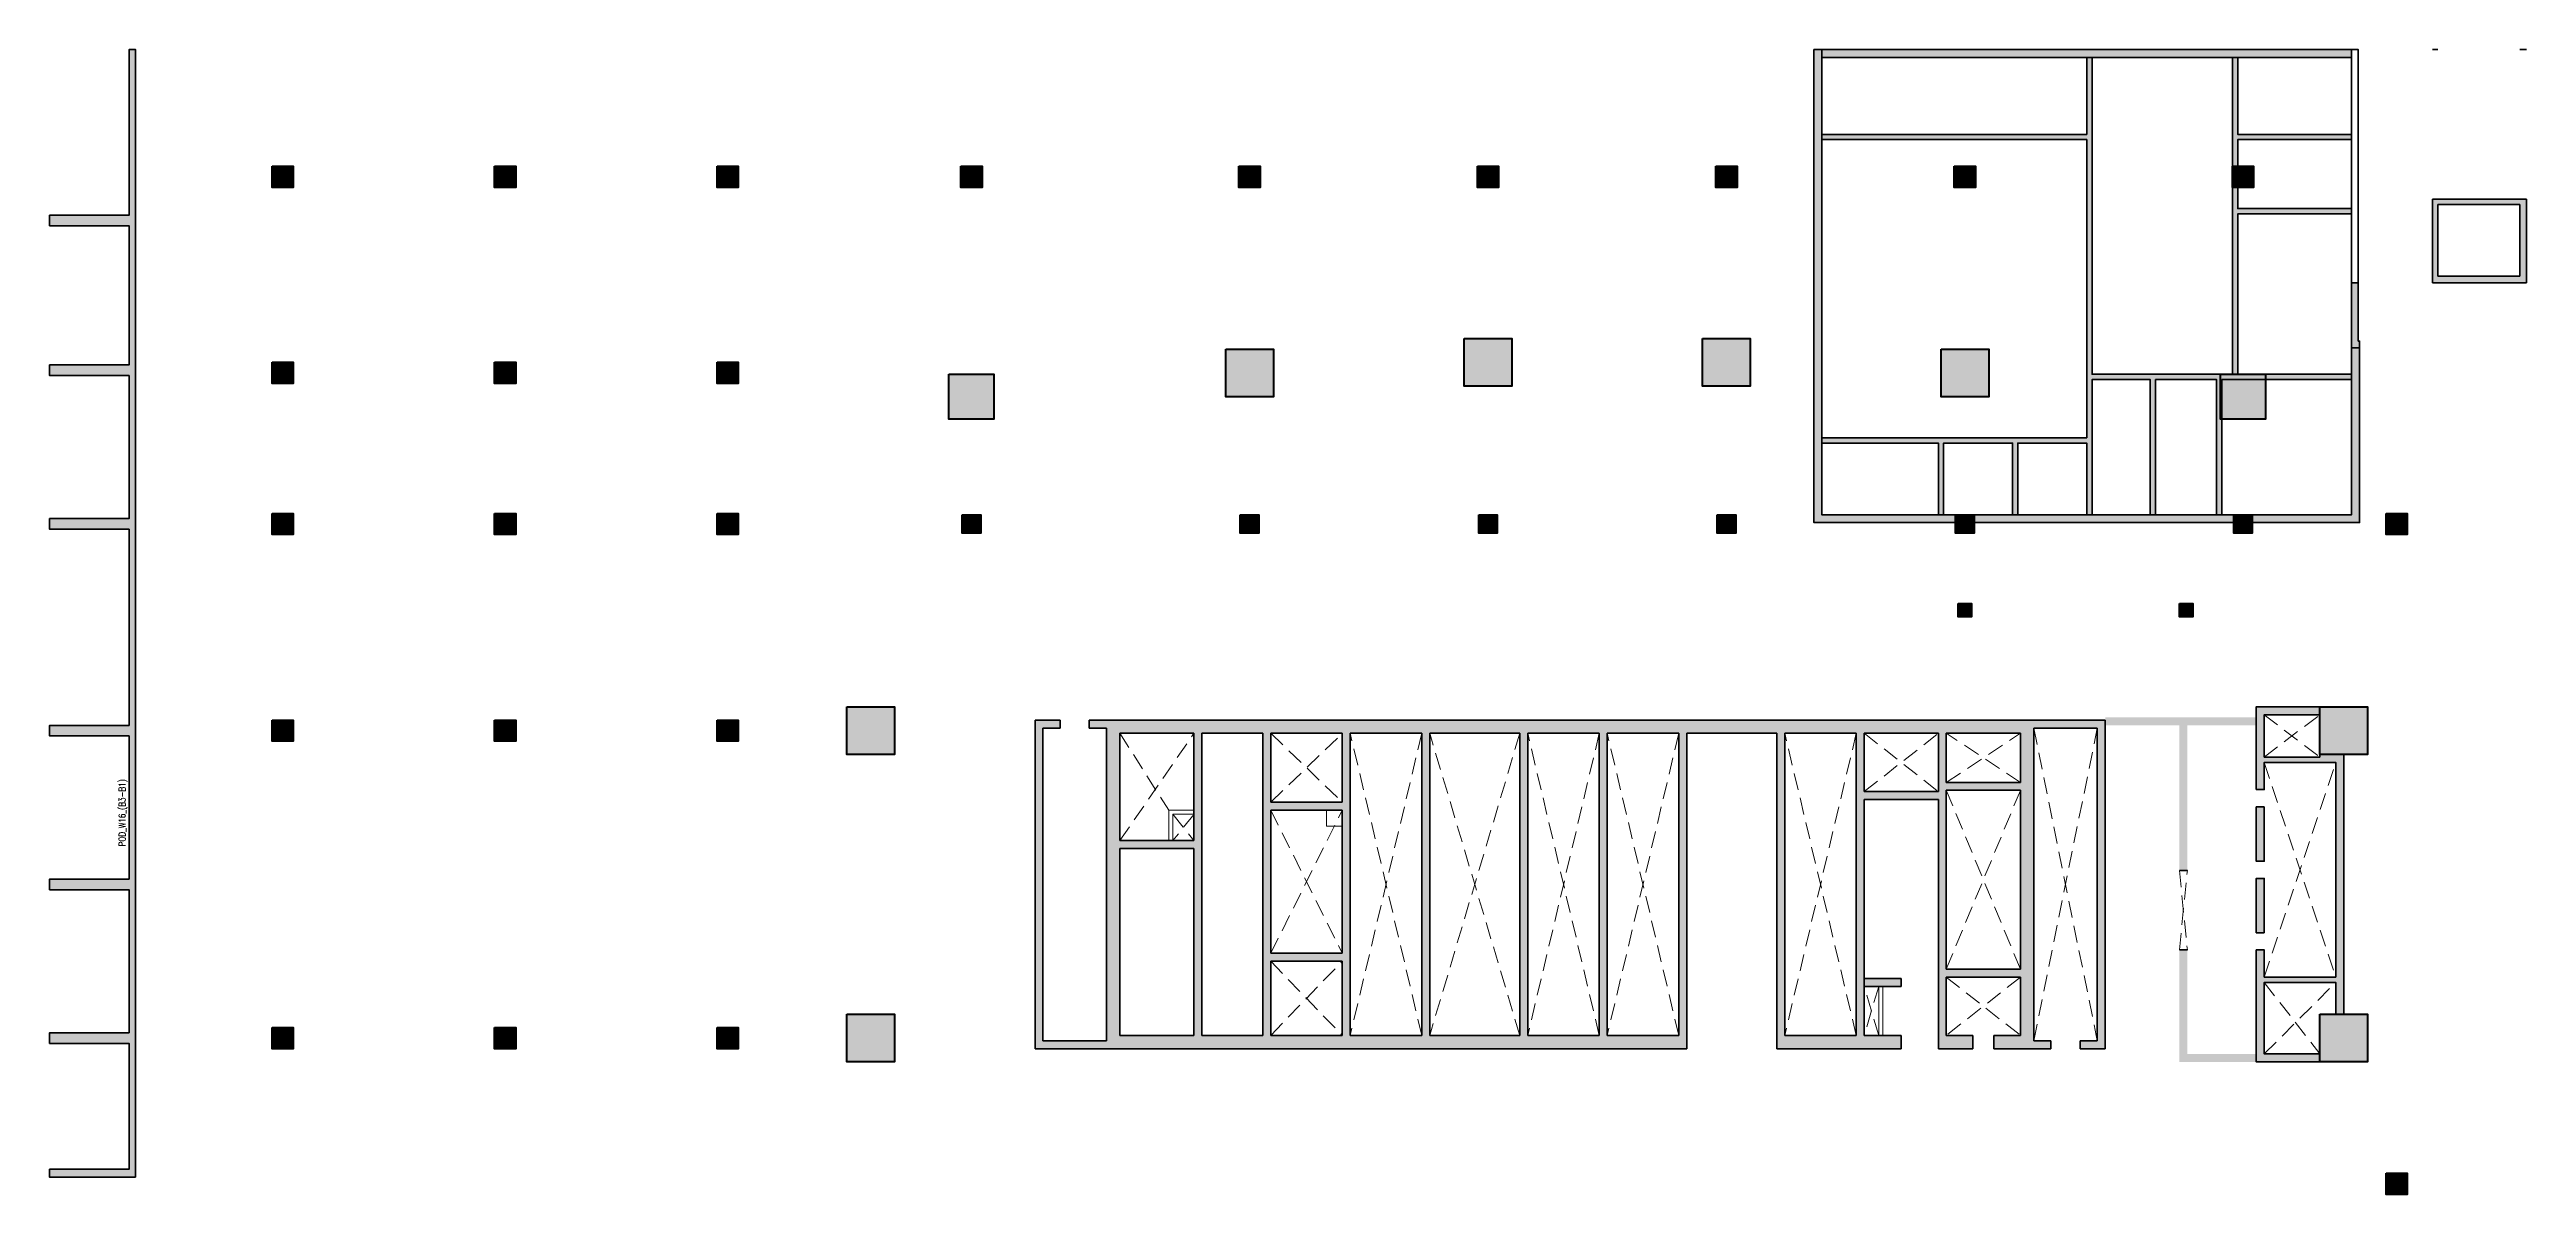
# Model space of a CAD drawing. Header units: millimetres. Extents: x 400 to 217000, y 400 to 89500.
# Drawn here: x 400 to 93900, y 46300 to 89500 of the extents above; entities that cross this region are included whole.
import ezdxf

# ---------------------------------------------------------------- set-up
doc = ezdxf.new("R2010")
doc.units = ezdxf.units.MM
doc.linetypes.add('DASHED2', pattern=[9.525, 6.35, -3.175])
doc.layers.get('0').update_dxf_attribs({"lineweight": 20})
doc.layers.get('Defpoints').update_dxf_attribs({"color": 151, "lineweight": 9})
for name, color, linetype, lineweight in [('NDC_S-COLUMN', 4, 'Continuous', 40), ('NDC_S_HATCH COLUMN AND WALL', 251, 'Continuous', 13), ('NDC_S_OPENING', 9, 'DASHED2', 13), ('NDC_S_THIN LINE', 7, 'Continuous', 20), ('NDC_S_WALL', 6, 'Continuous', 35), ('POD_Core wall_1(B3-B2)$0$NDC_S_HATCH COLUMN AND WALL', 251, 'Continuous', 13), ('POD_Core wall_1(B3-B2)$0$NDC_S_WALL', 6, 'Continuous', 35), ('POD_Core wall_16(B3-B1)$0$NDC_S_HATCH COLUMN AND WALL', 251, 'Continuous', 13), ('POD_Core wall_16(B3-B1)$0$NDC_S_WALL', 6, 'Continuous', 35), ('Ramp wall 3(B3-B1)$0$NDC_S_WALL', 6, 'Continuous', 35)]:
    doc.layers.add(name, color=color, linetype=linetype, lineweight=lineweight)
doc.styles.add('POD_Core wall_16(B3-B1)$0$NDC_BAR 2', font='romans.shx', dxfattribs={"width": 0.8})

msp = doc.modelspace()

# ---------------------------------------------------------------- texts
at = {"layer": 'Defpoints', "style": 'POD_Core wall_16(B3-B1)$0$NDC_BAR 2', "width": 0.8}
msp.add_text('POD_W16_(B3-B1)', height=250, rotation=90, dxfattribs=at).set_placement((3264, 59434))

# ---------------------------------------------------------------- blocks, each defined once
blk = doc.blocks.new('cot')
at = {"layer": 'NDC_S_HATCH COLUMN AND WALL', "ltscale": 0.005}
h = blk.add_hatch(color=256, dxfattribs=at)
h.dxf.hatch_style = 1
h.paths.add_polyline_path([(-0.5, 0.5), (0.5, 0.5), (0.5, -0.5), (-0.5, -0.5)])
at = {"layer": 'NDC_S-COLUMN', "ltscale": 0.005}
blk.add_lwpolyline([(-0.5, 0.5), (0.5, 0.5), (0.5, -0.5), (-0.5, -0.5)], close=True, dxfattribs=at)

# ---------------------------------------------------------------- hatches: boundary and pattern name
at = {"layer": 'NDC_S_HATCH COLUMN AND WALL', "ltscale": 200}
h = msp.add_hatch(color=251, dxfattribs=at)
h.dxf.hatch_style = 1
h.paths.add_polyline_path([(93900, 83850), (90350, 83850), (90350, 81300), (90550, 81300), (90550, 83650), (93650, 83650), (93650, 81300), (93900, 81300)])
h.paths.add_polyline_path([(93900, 81300), (93650, 81300), (93650, 80950), (90550, 80950), (90550, 81300), (90350, 81300), (90350, 80700), (93900, 80700)])
h = msp.add_hatch(color=256, dxfattribs=at)
h.dxf.hatch_style = 1
h.paths.add_polyline_path([(72450, 68600), (72950, 68600), (72950, 68100), (72450, 68100)])
h = msp.add_hatch(color=256, dxfattribs=at)
h.dxf.hatch_style = 1
h.paths.add_polyline_path([(80800, 68600), (81300, 68600), (81300, 68100), (80800, 68100)])
h = msp.add_hatch(color=256, dxfattribs=at)
h.dxf.hatch_style = 1
h.paths.add_polyline_path([(87000, 62900), (86100, 62900), (86100, 62800), (84000, 62800), (84000, 64400), (86100, 64400), (86100, 64700), (83700, 64700), (83700, 61575), (84000, 61575), (84000, 62600), (86700, 62600), (86700, 54500), (84000, 54500), (84000, 55525), (83700, 55525), (83700, 51300), (86102, 51300), (86102, 51600), (84000, 51600), (84000, 54300), (86700, 54300), (86700, 53102), (87000, 53102)])
h = msp.add_hatch(color=251, dxfattribs=at)
h.dxf.hatch_style = 1
h.paths.add_polyline_path([(78000, 64200), (40300, 64200), (39650, 64200), (39650, 63900), (40300, 63900), (40300, 52100), (37900, 52100), (37900, 63900), (38550, 63900), (38550, 64200), (37600, 64200), (37600, 51800), (40300, 51800), (62200, 51800), (62200, 63700), (65600, 63700), (65600, 51800), (70300, 51800), (70300, 52300), (68900, 52300), (68900, 61200), (71700, 61200), (71700, 51800), (73000, 51800), (73000, 52300), (72000, 52300), (72000, 54500), (74800, 54500), (74800, 52300), (73800, 52300), (73800, 51800), (75950, 51800), (75950, 52100), (75300, 52100), (75300, 63900), (77700, 63900), (77700, 52100), (77050, 52100), (77050, 51800), (78000, 51800)])
h.paths.add_polyline_path([(58900, 63700), (58900, 52300), (56200, 52300), (56200, 63700)], flags=16)
h.paths.add_polyline_path([(55900, 52300), (52500, 52300), (52500, 63700), (55900, 63700)], flags=16)
h.paths.add_polyline_path([(61900, 63700), (61900, 52300), (59200, 52300), (59200, 63700)], flags=16)
h.paths.add_polyline_path([(52200, 52300), (49500, 52300), (49500, 63700), (52200, 63700)], flags=16)
h.paths.add_polyline_path([(49200, 63700), (49200, 61100), (46500, 61100), (46500, 63700)], flags=16)
h.paths.add_polyline_path([(49200, 60800), (49200, 55400), (46500, 55400), (46500, 60800)], flags=16)
h.paths.add_polyline_path([(68600, 63700), (68600, 52300), (65900, 52300), (65900, 63700)], flags=16)
h.paths.add_polyline_path([(46200, 63700), (46200, 52300), (43900, 52300), (43900, 63700)], flags=16)
h.paths.add_polyline_path([(71700, 63700), (71700, 61500), (68900, 61500), (68900, 63700)], flags=16)
h.paths.add_polyline_path([(49200, 55100), (49200, 52300), (46500, 52300), (46500, 55100)], flags=16)
h.paths.add_polyline_path([(43600, 63700), (43600, 59650), (40800, 59650), (40800, 63700)], flags=16)
h.paths.add_polyline_path([(43600, 59350), (43600, 52300), (40800, 52300), (40800, 59350)], flags=16)
h.paths.add_polyline_path([(74800, 63700), (74800, 61850), (72000, 61850), (72000, 63700)], flags=16)
h.paths.add_polyline_path([(72000, 61550), (74800, 61550), (74800, 54800), (72000, 54800)], flags=16)
h.paths.add_polyline_path([(83700, 64300), (78000, 64300), (78000, 64200), (78000, 64000), (80800, 64000), (80800, 58528), (81100, 58528), (81100, 64000), (83700, 64000)])
h.paths.add_polyline_path([(83700, 51600), (81100, 51600), (81100, 55528), (80800, 55528), (80800, 51300), (83700, 51300)])
h.paths.add_polyline_path([(70300, 54450), (68900, 54450), (68900, 54150), (70300, 54150)], flags=17)
h = msp.add_hatch(color=256, dxfattribs=at)
h.dxf.hatch_style = 1
h.paths.add_polyline_path([(84000, 56175), (84000, 58225), (83700, 58225), (83700, 56175)])
h.paths.add_polyline_path([(84000, 60925), (84000, 58875), (83700, 58875), (83700, 60925)])
at = {"layer": 'POD_Core wall_1(B3-B2)$0$NDC_S_HATCH COLUMN AND WALL', "ltscale": 200}
h = msp.add_hatch(color=256, dxfattribs=at)
h.dxf.hatch_style = 1
h.paths.add_polyline_path([(87300, 89200), (87300, 89500), (67300, 89500), (67300, 89200)], flags=17)
h.paths.add_polyline_path([(67000, 89500), (67000, 89500), (67300, 89500), (67300, 89500)], flags=17)
h.paths.add_polyline_path([(67000, 71650), (87600, 71650), (87600, 78250), (87600, 78500), (87550, 78500), (87550, 80700), (87300, 80700), (87300, 71950), (67300, 71950), (67300, 89500), (67000, 89500)])
h = msp.add_hatch(color=256, dxfattribs=at)
h.dxf.hatch_style = 1
h.paths.add_polyline_path([(77500, 89200), (77300, 89200), (77300, 86300), (67300, 86300), (67300, 86100), (77300, 86100), (77300, 74850), (67300, 74850), (67300, 74650), (71700, 74650), (71700, 71950), (71900, 71950), (71900, 74650), (74500, 74650), (74500, 71950), (74700, 71950), (74700, 74650), (77300, 74650), (77300, 71950), (77500, 71950), (77500, 77050), (79700, 77050), (79700, 71950), (79900, 71950), (79900, 77050), (82200, 77050), (82200, 71950), (82400, 71950), (82400, 77050), (84050, 77050), (87300, 77050), (87300, 77250), (83000, 77250), (83000, 83300), (87300, 83300), (87300, 83500), (83000, 83500), (83000, 86100), (87300, 86100), (87300, 86300), (83000, 86300), (83000, 89200), (82800, 89200), (82800, 77250), (77500, 77250)])
at = {"layer": 'POD_Core wall_16(B3-B1)$0$NDC_S_HATCH COLUMN AND WALL', "ltscale": 200}
h = msp.add_hatch(color=256, dxfattribs=at)
h.dxf.hatch_style = 1
h.paths.add_polyline_path([(3400, 63600), (3400, 58200), (400, 58200), (400, 57800), (3400, 57800), (3400, 52400), (400, 52400), (400, 52000), (3400, 52000), (3400, 47250), (400, 47250), (400, 46950), (3650, 46950), (3650, 89500), (3400, 89500), (3400, 83250), (400, 83250), (400, 82850), (3400, 82850), (3400, 77600), (400, 77600), (400, 77200), (3400, 77200), (3400, 71800), (400, 71800), (400, 71400), (3400, 71400), (3400, 64000), (400, 64000), (400, 63600)])

# ---------------------------------------------------------------- linework, layer by layer
for p, q in [((69450, 54150), (69450, 52300)), ((69600, 54150), (69600, 52300))]:
    msp.add_line(p, q)
at = {"layer": 'NDC_S-COLUMN', "ltscale": 0.005}
for points in [[(72450, 68600), (72950, 68600), (72950, 68100), (72450, 68100)], [(80800, 68600), (81300, 68600), (81300, 68100), (80800, 68100)]]:
    msp.add_lwpolyline(points, close=True, dxfattribs=at)
at = {"layer": 'NDC_S_OPENING', "ltscale": 100}
for p, q in [((40800, 63700), (42650, 60800)), ((40800, 59650), (43600, 63700)), ((46500, 63700), (49200, 61100)), ((46500, 61100), (49200, 63700)), ((52200, 63700), (49500, 52300)), ((52200, 52300), (49500, 63700)), ((55900, 63700), (52500, 52300)), ((55900, 52300), (52500, 63700)), ((58900, 63700), (56200, 52300)), ((58900, 52300), (56200, 63700)), ((61900, 63700), (59200, 52300)), ((61900, 52300), (59200, 63700)), ((68600, 52300), (65900, 63700)), ((68600, 63700), (65900, 52300)), ((68900, 63700), (71700, 61500)), ((68900, 61500), (71700, 63700)), ((74800, 61850), (72000, 63700)), ((72000, 61850), (74800, 63700)), ((75300, 63900), (77700, 52100)), ((75300, 52100), (77700, 63900)), ((84000, 64400), (86100, 62800)), ((84000, 62800), (86100, 64400)), ((84000, 62600), (86700, 54500)), ((84000, 54500), (86700, 62600)), ((46500, 60800), (49200, 55400)), ((46500, 55400), (49200, 60800)), ((72000, 61550), (74800, 54800)), ((72000, 54800), (74800, 61550)), ((43610, 60650), (42800, 59650)), ((42800, 60650), (43600, 59650)), ((80800, 58528), (81100, 55528)), ((80800, 55528), (81100, 58528)), ((46500, 55100), (49200, 52300)), ((46500, 52300), (49200, 55100)), ((72000, 54500), (74800, 52300)), ((74800, 54500), (72000, 52300)), ((84000, 54300), (86100, 51603)), ((84000, 51600), (86700, 54300)), ((69450, 54150), (68900, 52300)), ((69450, 52300), (68900, 54150))]:
    msp.add_line(p, q, dxfattribs=at)
at = {"layer": 'NDC_S_THIN LINE', "ltscale": 100}
for points in [[(42650, 60800), (43600, 60800), (43600, 59650), (42650, 59650)], [(49200, 60200), (48600, 60200), (48600, 60800), (49200, 60800)], [(42800, 60650), (43600, 60650), (43600, 59650), (42800, 59650)]]:
    msp.add_lwpolyline(points, close=True, dxfattribs=at)
at = {"layer": 'NDC_S_WALL', "ltscale": 100}
for p, q in [((38550, 64200), (37600, 64200)), ((37600, 64200), (37600, 51800)), ((37900, 52100), (37900, 63900)), ((37900, 63900), (38550, 63900)), ((38550, 63900), (38550, 64200)), ((39650, 63900), (39650, 64200)), ((39650, 64200), (40300, 64200)), ((40300, 63900), (39650, 63900)), ((78000, 64200), (40300, 64200)), ((40300, 52100), (40300, 63900)), ((40800, 63700), (43600, 63700)), ((40800, 59650), (40800, 63700)), ((43600, 63700), (43600, 59650)), ((43900, 52300), (43900, 63700)), ((43900, 63700), (46200, 63700)), ((46200, 63700), (46200, 52300)), ((46500, 61100), (46500, 63700)), ((46500, 63700), (49200, 63700)), ((49200, 63700), (49200, 61100)), ((49500, 52300), (49500, 63700)), ((49500, 63700), (52200, 63700)), ((52200, 52300), (52200, 63700)), ((52500, 52300), (52500, 63700)), ((52500, 63700), (55900, 63700)), ((55900, 52300), (55900, 63700)), ((56200, 52300), (56200, 63700)), ((56200, 63700), (58900, 63700)), ((58900, 52300), (58900, 63700)), ((59200, 52300), (59200, 63700)), ((59200, 63700), (61900, 63700)), ((61900, 52300), (61900, 63700)), ((62200, 63700), (65600, 63700)), ((62200, 51800), (62200, 63700)), ((65600, 51800), (65600, 63700)), ((65900, 52300), (65900, 63700)), ((65900, 63700), (68600, 63700)), ((68600, 52300), (68600, 63700)), ((68900, 63700), (71700, 63700)), ((68900, 61500), (68900, 63700)), ((71700, 61500), (71700, 63700)), ((72000, 63700), (74800, 63700)), ((72000, 61850), (72000, 63700)), ((74800, 61850), (74800, 63700)), ((75300, 52100), (75300, 63900)), ((75300, 63900), (77700, 63900)), ((77700, 52100), (77700, 63900)), ((78000, 51800), (78000, 64200)), ((72000, 61850), (74800, 61850)), ((49200, 61100), (46500, 61100)), ((46500, 60800), (49200, 60800)), ((46500, 55400), (46500, 60800)), ((49200, 60800), (49200, 55400)), ((68900, 61500), (71700, 61500)), ((68900, 52300), (68900, 61200)), ((68900, 61200), (71700, 61200)), ((71700, 51800), (71700, 61200)), ((72000, 61550), (74800, 61550)), ((72000, 54800), (72000, 61550)), ((74800, 54800), (74800, 61550)), ((43600, 59650), (40800, 59650)), ((40800, 52300), (40800, 59350)), ((40800, 59350), (43600, 59350)), ((43600, 59350), (43600, 52300)), ((80800, 58528), (81100, 58528)), ((49200, 55400), (46500, 55400)), ((80800, 55528), (81100, 55528)), ((46500, 52300), (46500, 55100)), ((46500, 55100), (49200, 55100)), ((49200, 55100), (49200, 52300)), ((68900, 54450), (70300, 54450)), ((70300, 54450), (70300, 54150)), ((72000, 54800), (74800, 54800)), ((72000, 52300), (72000, 54500)), ((72000, 54500), (74800, 54500)), ((74800, 52300), (74800, 54500)), ((68900, 54150), (70300, 54150)), ((37600, 51800), (40300, 51800)), ((40300, 52100), (37900, 52100)), ((40300, 51800), (62200, 51800)), ((43600, 52300), (40800, 52300)), ((46200, 52300), (43900, 52300)), ((49200, 52300), (46500, 52300)), ((49500, 52300), (52200, 52300)), ((52500, 52300), (55900, 52300)), ((56200, 52300), (58900, 52300)), ((59200, 52300), (61900, 52300)), ((65600, 51800), (70300, 51800)), ((65900, 52300), (68600, 52300)), ((68900, 52300), (70300, 52300)), ((70300, 52300), (70300, 51800)), ((71700, 51800), (73000, 51800)), ((72000, 52300), (73000, 52300)), ((73000, 52300), (73000, 51800)), ((73800, 52300), (73800, 51800)), ((73800, 52300), (74800, 52300)), ((73800, 51800), (75950, 51800)), ((75300, 52100), (75950, 52100)), ((75950, 52100), (75950, 51800)), ((77700, 52100), (77050, 52100)), ((77050, 52100), (77050, 51800)), ((77050, 51800), (78000, 51800))]:
    msp.add_line(p, q, dxfattribs=at)
at = {"layer": 'NDC_S_WALL', "ltscale": 100, "const_width": 0.35}
msp.add_lwpolyline([(78000, 64200), (78000, 64300), (83700, 64300), (83700, 64000), (81100, 64000), (81100, 51600), (83700, 51600), (83700, 51300), (80800, 51300), (80800, 64000), (78000, 64000)], close=True, dxfattribs=at)
at = {"layer": 'POD_Core wall_1(B3-B2)$0$NDC_S_WALL'}
for p, q in [((67000, 89500), (87300, 89500)), ((67300, 89200), (87300, 89200))]:
    msp.add_line(p, q, dxfattribs=at)
msp.add_lwpolyline([(67300, 89500), (67000, 89500), (67000, 71650), (87600, 71650), (87600, 78250), (87600, 78500), (87550, 78500), (87550, 80700), (87300, 80700), (87300, 71950), (67300, 71950)], close=True, dxfattribs=at)
msp.add_lwpolyline([(82400, 77050), (82400, 71950), (82200, 71950), (82200, 77050), (79900, 77050), (79900, 71950), (79700, 71950), (79700, 77050), (77500, 77050), (77500, 71950), (77300, 71950), (77300, 74650), (74700, 74650), (74700, 71950), (74500, 71950), (74500, 74650), (71900, 74650), (71900, 71950), (71700, 71950), (71700, 74650), (67300, 74650), (67300, 74850), (77300, 74850), (77300, 86100), (67300, 86100), (67300, 86300), (77300, 86300), (77300, 89200), (77500, 89200), (77500, 77250), (82800, 77250), (82800, 89200), (83000, 89200), (83000, 86300), (87300, 86300), (87300, 86100), (83000, 86100), (83000, 83500), (87300, 83500), (87300, 83300), (83000, 83300), (83000, 77250), (87300, 77250), (87300, 77050), (84050, 77050), (82400, 77050)], dxfattribs=at)
at = {"layer": 'POD_Core wall_16(B3-B1)$0$NDC_S_WALL', "ltscale": 200}
msp.add_lwpolyline([(3650, 46950), (400, 46950), (400, 47250), (3400, 47250), (3400, 52000), (400, 52000), (400, 52400), (3400, 52400), (3400, 57800), (400, 57800), (400, 58200), (3400, 58200), (3400, 63600), (400, 63600), (400, 64000), (3400, 64000), (3400, 71400), (400, 71400), (400, 71800), (3400, 71800), (3400, 77200), (400, 77200), (400, 77600), (3400, 77600), (3400, 82850), (400, 82850), (400, 83250), (3400, 83250), (3400, 89500), (3650, 89500), (3650, 46950)], dxfattribs=at)
at = {"layer": 'Ramp wall 3(B3-B1)$0$NDC_S_WALL', "ltscale": 200}
for p, q in [((90350, 89500), (90550, 89500)), ((93650, 89500), (93900, 89500)), ((90350, 80700), (90350, 83850)), ((90350, 83850), (93900, 83850)), ((93650, 83650), (90550, 83650)), ((90550, 83650), (90550, 80950)), ((93650, 80950), (93650, 83650)), ((93900, 83850), (93900, 80700)), ((93900, 80700), (90350, 80700)), ((90550, 80950), (93650, 80950))]:
    msp.add_line(p, q, dxfattribs=at)
for points in [[(87550, 78500), (87600, 78500), (87600, 78250), (87300, 78250), (87300, 89500), (87550, 89500), (87550, 80950), (87550, 80950), (87550, 80700), (87550, 80700)], [(83700, 61575), (83700, 64700), (86100, 64700), (86100, 62900), (87000, 62900), (87000, 53102), (86700, 53102), (86700, 54300), (84000, 54300), (84000, 51600), (86102, 51600), (86102, 51300), (83700, 51300), (83700, 55525), (84000, 55525), (84000, 54500), (86700, 54500), (86700, 62600), (84000, 62600), (84000, 61575)], [(84000, 60925), (84000, 58875), (83700, 58875), (83700, 60925)], [(84000, 56175), (84000, 58225), (83700, 58225), (83700, 56175)]]:
    msp.add_lwpolyline(points, close=True, dxfattribs=at)
msp.add_lwpolyline([(86100, 62900), (86100, 62800), (84000, 62800), (84000, 64400), (86100, 64400)], dxfattribs=at)

# ---------------------------------------------------------------- block references
at = {"layer": 'NDC_S_HATCH COLUMN AND WALL', "ltscale": 200}
for p, xscale, yscale in [((9200, 84700), 800, 800), ((17600, 84700), 800, 800), ((26000, 84700), 800, 800), ((35200, 84700), 800, 800), ((35200, 84700), 800, 800), ((45700, 84700), 800, 800), ((54700, 84700), 800, 800), ((63700, 84700), 800, 800), ((72700, 84701), 800, 800), ((83200, 84700), 800, 800), ((54700, 77700), 1800, 1800), ((63700, 77700), 1800, 1800), ((9200, 77300), 800, 800), ((17600, 77300), 800, 800), ((26000, 77300), 800, 800), ((45700, 77300), 1800, 1800), ((72700, 77300), 1800, 1800), ((35200, 76400), 1700, 1700), ((83200, 76400), 1700, 1700), ((9200, 71600), 800, 800), ((17600, 71600), 800, 800), ((26000, 71600), 800, 800), ((89000, 71600), 800, 800), ((35200, 71600), 700, 700), ((45700, 71600), 700, 700), ((54700, 71600), 700, 700), ((63700, 71600), 700, 700), ((72700, 71600), 700, 700), ((83200, 71600), 700, 700), ((31400, 63800), 1800, 1800), ((87000, 63800), 1800, 1800), ((9200, 63800), 800, 800), ((17600, 63800), 800, 800), ((26000, 63800), 800, 800), ((9200, 52200), 800, 800), ((17600, 52200), 800, 800), ((26000, 52200), 800, 800), ((31400, 52200), 1800, 1800), ((87000, 52202), 1800, 1800), ((89000, 46700), 800, 800)]:
    msp.add_blockref('cot', p, dxfattribs=dict(at, xscale=xscale, yscale=yscale))

msp.set_redraw_order([(e.dxf.handle, doc.entitydb.next_handle()) for e in msp.query("TEXT MTEXT ATTDEF DIMENSION ARC_DIMENSION")])  # texts and dimensions are drawn at this point

doc.saveas('drawing.dxf')
